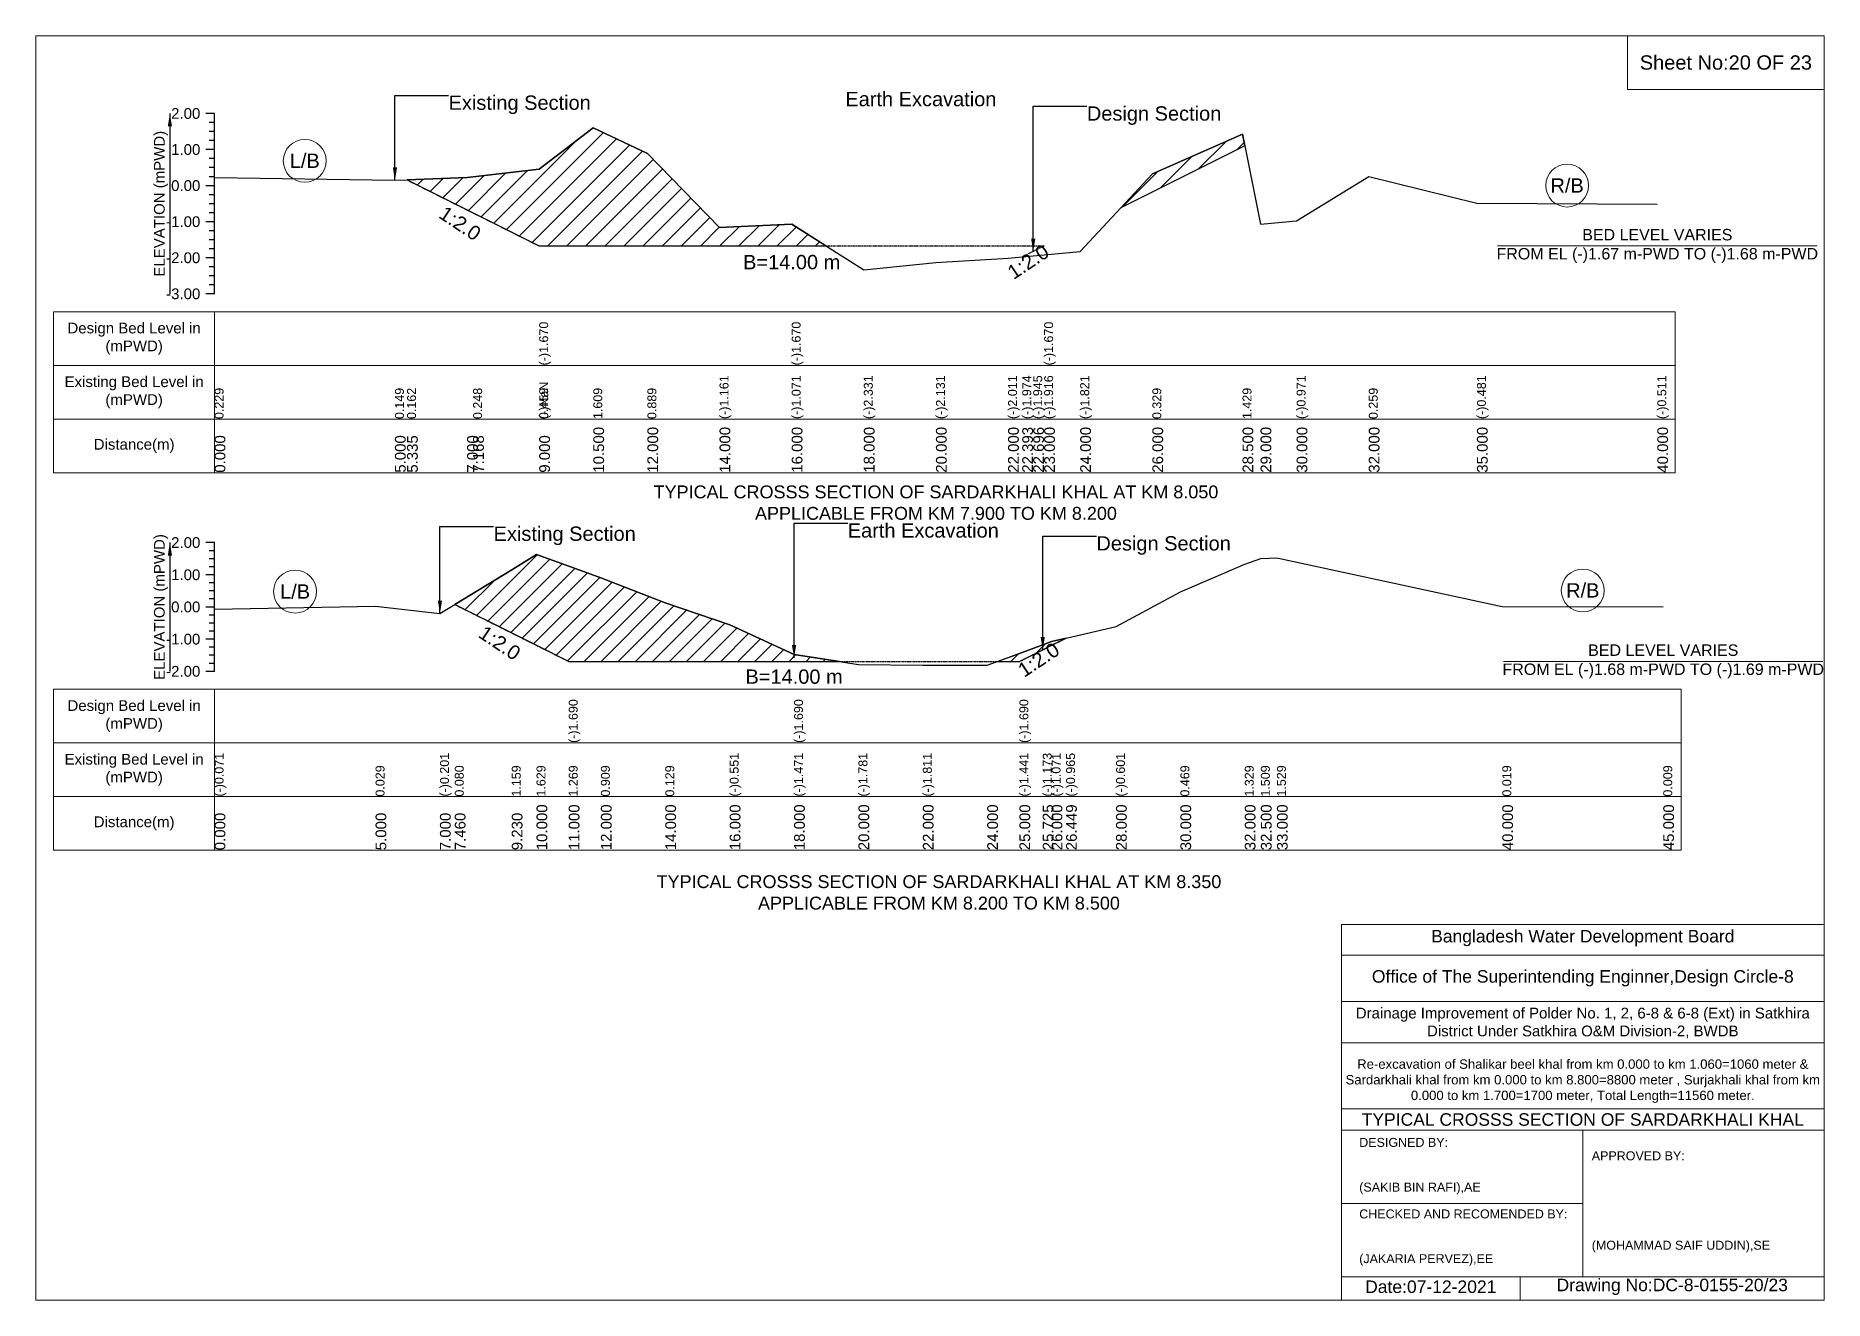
# Model space of a CAD drawing. Header units: inches. Extents: x 93000 to 506000, y -4242 to 0.
# Drawn here: x 290000 to 296000, y -4242 to 0 of the extents above; entities that cross this region are included whole.
import ezdxf

# ---------------------------------------------------------------- set-up
doc = ezdxf.new("R2010")
doc.units = ezdxf.units.IN
doc.header["$LTSCALE"] = 7
doc.header["$MEASUREMENT"] = 0
doc.linetypes.add('DASHED', pattern=[0.75, 0.5, -0.25])
for name, color, linetype, lineweight in [('Cross section Data Border', 7, 'Continuous', 9), ('Cross Section Labels', 7, 'Continuous', 9), ('Design_Bed_Level for Xsection', 7, 'DASHED', 25), ('Existing_Bed_Level for Xsection', 7, 'Continuous', 25), ('Long Section Labels', 7, 'Continuous', 9)]:
    doc.layers.add(name, color=color, linetype=linetype, lineweight=lineweight)
doc.styles.get("Standard").update_dxf_attribs({"font": 'arial.ttf'})
doc.dimstyles.get("Standard").update_dxf_attribs({"dimtxt": 0.18, "dimasz": 0.18, "dimexe": 0.18, "dimexo": 0.0625, "dimgap": 0.09, "dimtad": 0, "dimtih": 1, "dimtoh": 1, "dimdec": 4, "dimzin": 0, "dimdsep": 46, "dimtxsty": 'Standard', "dimcen": 0.09, "dimadec": 0, "dimazin": 0, "dimtfac": 1, "dimtdec": 4, "dimtofl": 0, "dimtmove": 0, "dimatfit": 3, "dimfxl": 1, "dimtolj": 1, "dimtzin": 0, "dimarcsym": 0})

msp = doc.modelspace()

# ---------------------------------------------------------------- texts
at = {"layer": 'Cross section Data Border', "attachment_point": 5}
for s, insert, char_height in [('Sheet No:20 OF 23', (295670, -90), 48), ('Bangladesh Water Development Board', (295190, -3027), 42), ('Office of The Superintending Enginner,Design Circle-8', (295190, -3162), 42)]:
    msp.add_mtext(s, dxfattribs=dict(at, insert=insert, char_height=char_height))
at = {"layer": 'Cross section Data Border'}
for s, insert, char_height, width, attachment_point in [('Design Bed Level in (mPWD)', (290330, -1015.9), 36, 480, 5), ('Existing Bed Level in (mPWD)', (290330, -1195.9), 36, 480, 5), ('Distance(m)', (290330, -1375.9), 36, 480, 5), ('Design Bed Level in (mPWD)', (290330, -2282.4), 36, 480, 5), ('Existing Bed Level in (mPWD)', (290330, -2462.4), 36, 480, 5), ('Distance(m)', (290330, -2642.4), 36, 480, 5), ('Drainage Improvement of Polder No. 1, 2, 6-8 & 6-8 (Ext) in Satkhira District Under Satkhira O&M Division-2, BWDB', (295190, -3312), 36, 1680, 5), ('Re-excavation of Shalikar beel khal from km 0.000 to km 1.060=1060 meter & Sardarkhali khal from km 0.000 to km 8.800=8800 meter , Surjakhali khal from km 0.000 to km 1.700=1700 meter, Total Length=11560 meter.', (295190, -3507), 31.4683, 1620, 5), ('TYPICAL CROSSS SECTION OF SARDARKHALI KHAL', (295190, -3636), 42, 1680, 5), ('DESIGNED BY:^J^J^J(SAKIB BIN RAFI),AE', (294440, -3792), 30, 840, 4), ('APPROVED BY:^J^J^J^J^J^J(MOHAMMAD SAIF UDDIN),SE', (295220, -3912), 30, 840, 4), ('CHECKED AND RECOMENDED BY:^J^J^J(JAKARIA PERVEZ),EE', (294440, -4032), 30, 840, 4), ('Date:07-12-2021', (294680, -4197), 42, 840, 5), ('Drawing No:DC-8-0155-20/23', (295490, -4197), 42, 1320, 5)]:
    msp.add_mtext(s, dxfattribs=dict(at, insert=insert, char_height=char_height, width=width, attachment_point=attachment_point))
at = {"layer": 'Cross Section Labels'}
for s, insert, char_height, attachment_point in [('Existing Section', (291385, -200.4), 48, 1), ('Earth Excavation', (292716, -188.3), 48, 1), ('Design Section', (293526.3, -236.7), 48, 1), ('L/B', (290902.5, -419.6), 48, 5), ('R/B', (295137.5, -502.5), 48, 5), ('BED LEVEL VARIES ^JFROM EL (-)1.67 m-PWD TO (-)1.68 m-PWD', (295440, -705), 38.4, 5), ('B=14.00 m', (292536, -735.3), 48, 2), ('TYPICAL CROSSS SECTION OF SARDARKHALI KHAL AT KM 8.050^JAPPLICABLE FROM KM 7.900 TO KM 8.200', (293020, -1566.5), 43.2, 5), ('Existing Section', (291536, -1646.4), 48, 1), ('Earth Excavation', (292724, -1635.6), 48, 1), ('Design Section', (293558.2, -1678.8), 48, 1), ('L/B', (290870, -1864.7), 48, 5), ('R/B', (295190, -1860.9), 48, 5), ('BED LEVEL VARIES ^JFROM EL (-)1.68 m-PWD TO (-)1.69 m-PWD', (295460, -2098.9), 38.4, 5), ('B=14.00 m', (292544, -2125.9), 48, 2), ('TYPICAL CROSSS SECTION OF SARDARKHALI KHAL AT KM 8.350^JAPPLICABLE FROM KM 8.200 TO KM 8.500', (293030, -2874), 43.2, 5)]:
    msp.add_mtext(s, dxfattribs=dict(at, insert=insert, char_height=char_height, attachment_point=attachment_point))
at = {"layer": 'Cross Section Labels', "char_height": 48, "attachment_point": 2}
for insert, rotation in [((291437, -609.3), 326.30993), ((293316, -738.5), 33.69007), ((291569.9, -2016.9), 326.30993), ((293351.2, -2073.3), 33.69007)]:
    msp.add_mtext('1:2.0', dxfattribs=dict(at, insert=insert, rotation=rotation))
at = {"layer": 'Existing_Bed_Level for Xsection', "char_height": 36, "attachment_point": 6}
for s, insert in [('2.00', (290552, -260.9)), ('1.00', (290552, -381.9)), ('0.00', (290552, -502.9)), ('-1.00', (290552, -623.9)), ('-2.00', (290552, -744.9)), ('-3.00', (290552, -865.9)), ('2.00', (290552, -1700.4)), ('1.00', (290552, -1808.4)), ('0.00', (290552, -1916.4)), ('-1.00', (290552, -2024.4)), ('-2.00', (290552, -2132.4))]:
    msp.add_mtext(s, dxfattribs=dict(at, insert=insert))
at = {"layer": 'Existing_Bed_Level for Xsection', "char_height": 36, "attachment_point": 5, "rotation": 90}
for insert in [(290420, -563.4), (290420, -1916.4)]:
    msp.add_mtext('ELEVATION (mPWD)', dxfattribs=dict(at, insert=insert))
at = {"layer": 'Long Section Labels', "attachment_point": 1, "rotation": 90}
for s, insert, char_height in [('(-)1.670', (291689, -1105.9), 30), ('(-)1.670', (292536, -1105.9), 30), ('(-)1.670', (293383, -1105.9), 30), ('0.229', (290600, -1285.9), 30), ('0.229', (290600, -1285.9), 30), ('0.149', (291205, -1285.9), 30), ('0.162', (291245.6, -1285.9), 30), ('0.248', (291467.3, -1285.9), 30), ('(-)NaN', (291689, -1285.9), 30), ('(-)NaN', (291689, -1285.9), 30), ('0.459', (291689, -1285.9), 30), ('0.459', (291689, -1285.9), 30), ('1.609', (291870.5, -1285.9), 30), ('0.889', (292052, -1285.9), 30), ('(-)1.161', (292294, -1285.9), 30), ('(-)1.071', (292536, -1285.9), 30), ('(-)1.071', (292536, -1285.9), 30), ('(-)1.071', (292536, -1285.9), 30), ('(-)2.331', (292778, -1285.9), 30), ('(-)2.131', (293020, -1285.9), 30), ('(-)2.011', (293262, -1285.9), 30), ('(-)1.974', (293309.5, -1285.9), 30), ('(-)1.945', (293346.3, -1285.9), 30), ('(-)1.916', (293383, -1285.9), 30), ('(-)1.916', (293383, -1285.9), 30), ('(-)1.916', (293383, -1285.9), 30), ('(-)1.821', (293504, -1285.9), 30), ('0.329', (293746, -1285.9), 30), ('1.429', (294048.5, -1285.9), 30), ('(-)0.971', (294230, -1285.9), 30), ('0.259', (294472, -1285.9), 30), ('(-)0.481', (294835, -1285.9), 30), ('(-)0.511', (295440, -1285.9), 30), ('10.500', (291870.5, -1465.9), 36), ('12.000', (292052, -1465.9), 36), ('14.000', (292294, -1465.9), 36), ('16.000', (292536, -1465.9), 36), ('16.000', (292536, -1465.9), 36), ('16.000', (292536, -1465.9), 36), ('18.000', (292778, -1465.9), 36), ('20.000', (293020, -1465.9), 36), ('22.000', (293262, -1465.9), 36), ('22.393', (293309.5, -1465.9), 36), ('22.696', (293346.3, -1465.9), 36), ('23.000', (293383, -1465.9), 36), ('23.000', (293383, -1465.9), 36), ('23.000', (293383, -1465.9), 36), ('24.000', (293504, -1465.9), 36), ('26.000', (293746, -1465.9), 36), ('28.500', (294048.5, -1465.9), 36), ('29.000', (294109, -1465.9), 36), ('30.000', (294230, -1465.9), 36), ('32.000', (294472, -1465.9), 36), ('35.000', (294835, -1465.9), 36), ('40.000', (295440, -1465.9), 36), ('0.000', (290600, -1465.9), 36), ('5.000', (291205, -1465.9), 36), ('5.335', (291245.6, -1465.9), 36), ('7.000', (291447, -1465.9), 36), ('7.168', (291467.3, -1465.9), 36), ('9.000', (291689, -1465.9), 36), ('9.000', (291689, -1465.9), 36), ('9.000', (291689, -1465.9), 36), ('(-)1.690', (291788, -2372.4), 30), ('(-)1.690', (292544, -2372.4), 30), ('(-)1.690', (293300, -2372.4), 30), ('(-)0.071', (290600, -2552.4), 30), ('0.029', (291140, -2552.4), 30), ('(-)0.201', (291356, -2552.4), 30), ('0.080', (291405.7, -2552.4), 30), ('1.159', (291596.9, -2552.4), 30), ('1.629', (291680, -2552.4), 30), ('1.269', (291788, -2552.4), 30), ('1.269', (291788, -2552.4), 30), ('1.269', (291788, -2552.4), 30), ('0.909', (291896, -2552.4), 30), ('0.129', (292112, -2552.4), 30), ('(-)0.551', (292328, -2552.4), 30), ('(-)1.471', (292544, -2552.4), 30), ('(-)1.471', (292544, -2552.4), 30), ('(-)1.471', (292544, -2552.4), 30), ('(-)1.781', (292760, -2552.4), 30), ('(-)1.811', (292976, -2552.4), 30), ('(-)1.811', (292976, -2552.4), 30), ('(-)1.441', (293300, -2552.4), 30), ('(-)1.441', (293300, -2552.4), 30), ('(-)1.441', (293300, -2552.4), 30), ('(-)1.173', (293378.2, -2552.4), 30), ('(-)1.071', (293408, -2552.4), 30), ('(-)0.965', (293456.5, -2552.4), 30), ('(-)0.601', (293624, -2552.4), 30), ('0.469', (293840, -2552.4), 30), ('1.329', (294056, -2552.4), 30), ('1.509', (294110, -2552.4), 30), ('1.529', (294164, -2552.4), 30), ('0.019', (294920, -2552.4), 30), ('0.009', (295460, -2552.4), 30), ('0.000', (290600, -2732.4), 36), ('5.000', (291140, -2732.4), 36), ('7.000', (291356, -2732.4), 36), ('7.460', (291405.7, -2732.4), 36), ('9.230', (291596.9, -2732.4), 36), ('10.000', (291680, -2732.4), 36), ('11.000', (291788, -2732.4), 36), ('11.000', (291788, -2732.4), 36), ('11.000', (291788, -2732.4), 36), ('12.000', (291896, -2732.4), 36), ('14.000', (292112, -2732.4), 36), ('16.000', (292328, -2732.4), 36), ('18.000', (292544, -2732.4), 36), ('18.000', (292544, -2732.4), 36), ('18.000', (292544, -2732.4), 36), ('20.000', (292760, -2732.4), 36), ('22.000', (292976, -2732.4), 36), ('24.000', (293192, -2732.4), 36), ('25.000', (293300, -2732.4), 36), ('25.000', (293300, -2732.4), 36), ('25.000', (293300, -2732.4), 36), ('25.725', (293378.2, -2732.4), 36), ('26.000', (293408, -2732.4), 36), ('26.449', (293456.5, -2732.4), 36), ('28.000', (293624, -2732.4), 36), ('30.000', (293840, -2732.4), 36), ('32.000', (294056, -2732.4), 36), ('32.500', (294110, -2732.4), 36), ('33.000', (294164, -2732.4), 36), ('40.000', (294920, -2732.4), 36), ('45.000', (295460, -2732.4), 36)]:
    msp.add_mtext(s, dxfattribs=dict(at, insert=insert, char_height=char_height))

# ---------------------------------------------------------------- hatches: boundary and pattern name
at = {"layer": 'Existing_Bed_Level for Xsection'}
h = msp.add_hatch(dxfattribs=at)
h.set_pattern_fill('ANSI31', color=256, scale=363, style=0)
h.paths.add_polyline_path([(291245.6, -483.3), (291447, -584), (291467.3, -594.2), (291689, -705), (291870.5, -705), (292052, -705), (292294, -705), (292536, -705), (292651, -705), (292536, -632.5), (292294, -643.4), (292052, -395.4), (291870.5, -308.3), (291689, -447.4), (291467.3, -472.9), (291447, -475.2)])
h = msp.add_hatch(dxfattribs=at)
h.set_pattern_fill('ANSI31', color=256, scale=363, style=0)
h.paths.add_polyline_path([(293641, -576), (293746, -523.5), (294048.5, -372.3), (294056.2, -368.4), (294048.5, -330), (293746, -463.1)])
h = msp.add_hatch(dxfattribs=at)
h.set_pattern_fill('ANSI31', color=256, scale=324, style=0)
h.paths.add_polyline_path([(291405.7, -1907.8), (291596.9, -2003.4), (291680, -2044.9), (291788, -2098.9), (291896, -2098.9), (292112, -2098.9), (292328, -2098.9), (292544, -2098.9), (292696.6, -2098.9), (292544, -2075.3), (292328, -1975.9), (292112, -1902.5), (291896, -1818.2), (291788, -1779.4), (291680, -1740.5), (291596.9, -1791.2)])
h = msp.add_hatch(dxfattribs=at)
h.set_pattern_fill('ANSI31', color=256, scale=324, style=0)
h.paths.add_polyline_path([(293227.3, -2098.9), (293300, -2098.9), (293378.2, -2059.8), (293408, -2044.9), (293456.5, -2020.7), (293408, -2032.1), (293378.2, -2043.1), (293300, -2072)])

# ---------------------------------------------------------------- linework, layer by layer
at = {"layer": 'Cross section Data Border'}
for points in [[(290000, 0), (296000, 0), (296000, -4242), (290000, -4242)], [(295340, 0), (296000, 0), (296000, -180), (295340, -180)], [(290060, -925.9), (295500, -925.9), (295500, -1465.9), (290060, -1465.9)], [(290060, -2192.4), (295520, -2192.4), (295520, -2732.4), (290060, -2732.4)]]:
    msp.add_lwpolyline(points, close=True, dxfattribs=at)
for points in [[(290600, -925.9), (290600, -1465.9)], [(290060, -1105.9), (295500, -1105.9)], [(290060, -1285.9), (295500, -1285.9)], [(290600, -2192.4), (290600, -2732.4)], [(290060, -2372.4), (295520, -2372.4)], [(290060, -2552.4), (295520, -2552.4)], [(294380, -4242), (294380, -2982), (296000, -2982)], [(294380, -3084), (296000, -3084)], [(294380, -3240), (296000, -3240)], [(294380, -3378), (296000, -3378)], [(294380, -3600), (296000, -3600)], [(294380, -3672), (296000, -3672)], [(295190, -3672), (295190, -4164)], [(294380, -3918), (295190, -3918)], [(294380, -4164), (296000, -4164)], [(294980, -4164), (294980, -4242)]]:
    msp.add_lwpolyline(points, dxfattribs=at)
at = {"layer": 'Cross Section Labels'}
for points in [[(294904.2, -705), (295975.8, -705)], [(294924.2, -2098.9), (295995.8, -2098.9)]]:
    msp.add_lwpolyline(points, dxfattribs=at)
for centre in [(290902.5, -419.6), (295137.5, -502.5), (290870, -1864.7), (295190, -1860.9)]:
    msp.add_circle(centre, 72, dxfattribs=at)
at = {"layer": 'Design_Bed_Level for Xsection'}
for points in [[(291245.6, -483.3), (291467.3, -594.2), (291689, -705), (292536, -705), (293383, -705), (293346.3, -723.4), (293309.5, -741.8)], [(291405.7, -1907.8), (291596.9, -2003.4), (291788, -2098.9), (292544, -2098.9), (293300, -2098.9), (293378.2, -2059.8), (293456.5, -2020.7)]]:
    msp.add_lwpolyline(points, dxfattribs=at)
at = {"layer": 'Existing_Bed_Level for Xsection'}
for points in [[(290600, -260.9), (290570, -260.9)], [(290600, -291.2), (290582, -291.2)], [(290600, -865.9), (290600, -744.9), (290600, -623.9), (290600, -502.9), (290600, -381.9), (290600, -260.9)], [(290600, -321.4), (290582, -321.4)], [(290600, -351.7), (290582, -351.7)], [(290600, -475.2), (291205, -484.9), (291245.6, -483.3), (291447, -475.2), (291467.3, -472.9), (291689, -447.4), (291689, -447.4), (291870.5, -308.3), (292052, -395.4), (292294, -643.4), (292536, -632.5), (292536, -632.5), (292778, -785), (293020, -760.8), (293262, -746.3), (293309.5, -741.8), (293346.3, -738.3), (293383, -734.8), (293383, -734.8), (293504, -723.3), (293746, -463.1), (294048.5, -330), (294109, -632.5), (294230, -620.4), (294472, -471.6), (294835, -561.1), (295440, -564.8)], [(290600, -381.9), (290570, -381.9)], [(290600, -412.2), (290582, -412.2)], [(290600, -442.4), (290582, -442.4)], [(290600, -472.7), (290582, -472.7)], [(290600, -502.9), (290570, -502.9)], [(290600, -533.2), (290582, -533.2)], [(290600, -563.4), (290582, -563.4)], [(290600, -593.7), (290582, -593.7)], [(290600, -623.9), (290570, -623.9)], [(290600, -654.2), (290582, -654.2)], [(290600, -684.4), (290582, -684.4)], [(290600, -714.7), (290582, -714.7)], [(290600, -744.9), (290570, -744.9)], [(290600, -775.2), (290582, -775.2)], [(290600, -805.4), (290582, -805.4)], [(290600, -835.7), (290582, -835.7)], [(290600, -865.9), (290570, -865.9)], [(290600, -1700.4), (290570, -1700.4)], [(290600, -1727.4), (290582, -1727.4)], [(290600, -2132.4), (290600, -2024.4), (290600, -1916.4), (290600, -1808.4), (290600, -1700.4)], [(290600, -1754.4), (290582, -1754.4)], [(290600, -1781.4), (290582, -1781.4)], [(290600, -1924.1), (291140, -1913.3), (291356, -1938.1), (291405.7, -1907.8), (291596.9, -1791.2), (291680, -1740.5), (291788, -1779.4), (291788, -1779.4), (291896, -1818.2), (292112, -1902.5), (292328, -1975.9), (292544, -2075.3), (292544, -2075.3), (292760, -2108.8), (292976, -2112), (293192, -2112), (293300, -2072), (293300, -2072), (293378.2, -2043.1), (293408, -2032.1), (293456.5, -2020.7), (293624, -1981.3), (293840, -1865.8), (294056, -1772.9), (294110, -1753.4), (294164, -1751.3), (294920, -1914.4), (295460, -1915.4)], [(290600, -1808.4), (290570, -1808.4)], [(290600, -1835.4), (290582, -1835.4)], [(290600, -1916.4), (290570, -1916.4)], [(290600, -1862.4), (290582, -1862.4)], [(290600, -1889.4), (290582, -1889.4)], [(290600, -1943.4), (290582, -1943.4)], [(290600, -1970.4), (290582, -1970.4)], [(290600, -2024.4), (290570, -2024.4)], [(290600, -1997.4), (290582, -1997.4)], [(290600, -2051.4), (290582, -2051.4)], [(290600, -2078.4), (290582, -2078.4)], [(290600, -2132.4), (290570, -2132.4)], [(290600, -2105.4), (290582, -2105.4)]]:
    msp.add_lwpolyline(points, dxfattribs=at)
for points in [[(291245.6, -483.3), (291447, -584), (291467.3, -594.2), (291689, -705), (291689, -705), (291870.5, -705), (292052, -705), (292294, -705), (292536, -705), (292536, -705), (292651, -705), (292536, -632.5), (292536, -632.5), (292294, -643.4), (292052, -395.4), (291870.5, -308.3), (291689, -447.4), (291689, -447.4), (291467.3, -472.9), (291447, -475.2)], [(293641, -576), (293746, -523.5), (294048.5, -372.3), (294056.2, -368.4), (294048.5, -330), (293746, -463.1)], [(291405.7, -1907.8), (291596.9, -2003.4), (291680, -2044.9), (291788, -2098.9), (291788, -2098.9), (291896, -2098.9), (292112, -2098.9), (292328, -2098.9), (292544, -2098.9), (292544, -2098.9), (292696.6, -2098.9), (292544, -2075.3), (292544, -2075.3), (292328, -1975.9), (292112, -1902.5), (291896, -1818.2), (291788, -1779.4), (291788, -1779.4), (291680, -1740.5), (291596.9, -1791.2)], [(293227.3, -2098.9), (293300, -2098.9), (293300, -2098.9), (293378.2, -2059.8), (293408, -2044.9), (293456.5, -2020.7), (293456.5, -2020.7), (293456.5, -2020.7), (293408, -2032.1), (293378.2, -2043.1), (293300, -2072), (293300, -2072)]]:
    msp.add_lwpolyline(points, close=True, dxfattribs=at)

msp.set_redraw_order([(e.dxf.handle, doc.entitydb.next_handle()) for e in msp.query("TEXT MTEXT ATTDEF DIMENSION ARC_DIMENSION")])  # texts and dimensions are drawn at this point

# ---------------------------------------------------------------- leaders
at = {"layer": 'Cross Section Labels', "annotation_type": 0, "has_hookline": 1, "hookline_direction": 0}
for points, text_width in [([(291205, -484.9), (291205, -200.4), (291384.9, -200.4)], 467.2), ([(293346.3, -723.4), (293346.3, -236.7), (293526.2, -236.7)], 441.2), ([(291356, -1938.1), (291356, -1646.4), (291535.9, -1646.4)], 467.2), ([(292544, -2087.1), (292544, -1635.6), (292723.9, -1635.6)], 497), ([(293378.2, -2059.8), (293378.2, -1678.8), (293558.2, -1678.8)], 441.2)]:
    msp.add_leader(points, dimstyle='Standard', override={"dimasz": 43.2}, dxfattribs=dict(at, text_width=text_width))
at = {"layer": 'Existing_Bed_Level for Xsection'}
for points in [[(290450, -260.9), (290450, -865.9)], [(290450, -1700.4), (290450, -2132.4)]]:
    msp.add_leader(points, dimstyle='Standard', override={"dimasz": 43.2}, dxfattribs=at)

doc.saveas('drawing.dxf')
